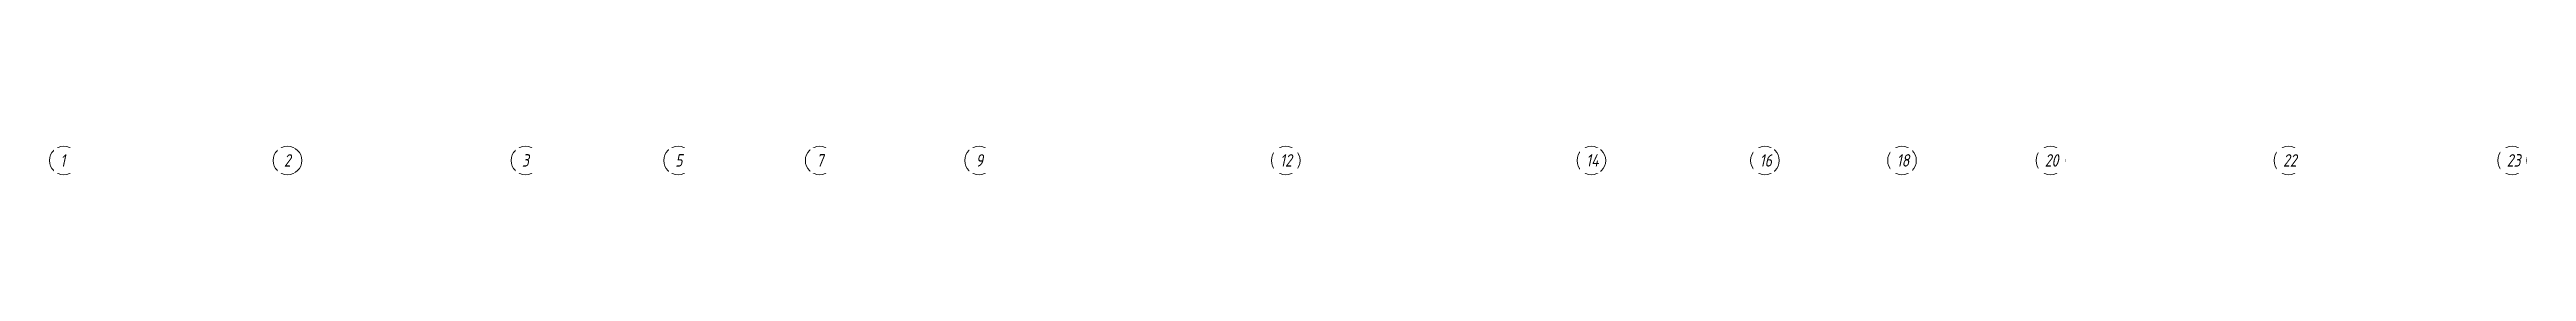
# Model space of a CAD drawing. Header units: millimetres. Extents: x -9096648 to 8741128, y -70248 to 735163.
# Drawn here: x -212204 to -142989, y 532594 to 533394 of the extents above; entities that cross this region are included whole.
import ezdxf
from ezdxf import colors
from ezdxf.entities.mleader import LeaderData, LeaderLine
from ezdxf.math import Vec2, Vec3

# ---------------------------------------------------------------- set-up
doc = ezdxf.new("R2010")
doc.units = ezdxf.units.MM
doc.layers.add('АР_Оси', color=193, linetype='Continuous', lineweight=9)
doc.layers.add('АР_Отметки', color=250, linetype='Continuous', lineweight=15)
doc.styles.add('ISOCPEUR', font='isocpeui.ttf', dxfattribs={"height": 250})

# ---------------------------------------------------------------- blocks, each defined once
blk = doc.blocks.new('_DotSmall')
at = {"color": 8, "linetype": 'ByBlock', "const_width": 0.5}
blk.add_lwpolyline([(-0.0625, 0, 1), (0.0625, 0, 1)], format="xyb", close=True, dxfattribs=at)

msp = doc.modelspace()

# ---------------------------------------------------------------- linework, layer by layer
at = {"layer": 'АР_Оси', "color": 8, "ltscale": 0.5}
for centre in [(-211803.85, 532994.41), (-205553.85, 532994.41), (-198903.85, 532994.41), (-194638.85, 532994.41), (-190683.85, 532994.41), (-186228.85, 532994.41), (-177658.85, 532994.41), (-169118.85, 532994.41), (-164268.85, 532994.41), (-160438.85, 532994.41), (-156288.85, 532994.41), (-149638.85, 532994.41), (-143388.85, 532994.41)]:
    msp.add_circle(centre, 400, dxfattribs=at)

# ---------------------------------------------------------------- next in the draw order: texts
at = {"layer": 'АР_Оси', "color": 8, "char_height": 350, "attachment_point": 1, "line_spacing_factor": 1.149209, "style": 'ISOCPEUR', "bg_fill": 2}
for s, insert in [('{\\W0.8;1}', (-211903.67, 533172.19)), ('{\\W0.8;3}', (-199003.67, 533172.19)), ('{\\W0.8;5}', (-194719.26, 533172.19)), ('{\\W0.8;7}', (-190770.52, 533172.19)), ('{\\W0.8;9}', (-186323.52, 533172.19))]:
    msp.add_mtext(s, dxfattribs=dict(at, insert=insert))
for s, insert, width in [('{\\W0.8;2}', (-205653.67, 533172.19), 114.6288), ('{\\W0.8;12}', (-177818.34, 533172.19), 318.2182), ('{\\W0.8;14}', (-169265.49, 533172.19), 224.2358), ('{\\W0.8;16}', (-164415.49, 533172.19), 224.2358), ('{\\W0.8;18}', (-160586.32, 533172.19), 258.6278), ('{\\W0.8;20}', (-156450.14, 533172.19), 392.5608), ('{\\W0.8;22}', (-149790.19, 533172.19), 520.8904), ('{\\W0.8;23}', (-143540.28, 533172.19), 370.7624)]:
    msp.add_mtext(s, dxfattribs=dict(at, insert=insert, width=width))

# ---------------------------------------------------------------- next in the draw order: leaders
at = {"layer": 'АР_Отметки', "color": 8}
ml = msp.add_multileader_mtext('Standard', dxfattribs=at)
ml.set_content('+19,400', color=8, style='ISOCPEUR')
ml.set_leader_properties(color=8, linetype='Continuous', lineweight=-1)
ml.set_arrow_properties(name='DOTSMALL')
ml.build(insert=Vec2(0, 0))
ml.multileader.update_dxf_attribs({"has_text_frame": 1, "text_left_attachment_type": 4, "text_right_attachment_type": 4, "dogleg_length": 100, "arrow_head_size": 180})
ctx = ml.context
ctx.base_point, ctx.char_height, ctx.arrow_head_size, ctx.landing_gap_size, ctx.plane_origin = Vec3(-198085.32, 676579.15), 250, 180, 50, Vec3(-198082.34, 674391.8)
ctx.left_attachment, ctx.right_attachment = 4, 4
notes = []
notes.append((ctx, [(0, (0, 0, 0), (0, 0), (1, 0), 1, [])]))
ctx.mtext.insert, ctx.mtext.width, ctx.mtext.defined_height, ctx.mtext.line_spacing_style, ctx.mtext.flow_direction = Vec3(-198035.32, 676912.48), 696.0353, 776.46, 2, 5
ml = msp.add_multileader_mtext('Standard', dxfattribs=at)
ml.set_content('+19,400', color=8, style='ISOCPEUR')
ml.set_leader_properties(color=8, linetype='Continuous', lineweight=-1)
ml.set_arrow_properties(name='DOTSMALL')
ml.build(insert=Vec2(0, 0))
ml.multileader.update_dxf_attribs({"has_text_frame": 1, "text_left_attachment_type": 4, "text_right_attachment_type": 4, "dogleg_length": 100, "arrow_head_size": 180})
ctx = ml.context
ctx.base_point, ctx.char_height, ctx.arrow_head_size, ctx.landing_gap_size, ctx.plane_origin = Vec3(-157841.86, 676193.98), 250, 180, 50, Vec3(-157923.25, 674483.28)
ctx.left_attachment, ctx.right_attachment = 4, 4
notes.append((ctx, [(0, (0, 0, 0), (0, 0), (1, 0), 1, [])]))
ctx.mtext.insert, ctx.mtext.width, ctx.mtext.defined_height, ctx.mtext.line_spacing_style, ctx.mtext.flow_direction = Vec3(-157791.86, 676527.31), 696.0353, 776.46, 2, 5
ml = msp.add_multileader_mtext('Standard', dxfattribs=at)
ml.set_content('+13,700', color=8, style='ISOCPEUR')
ml.set_leader_properties(color=8, linetype='Continuous', lineweight=-1)
ml.set_arrow_properties(name='DOTSMALL')
ml.build(insert=Vec2(0, 0))
ml.multileader.update_dxf_attribs({"has_text_frame": 1, "text_left_attachment_type": 4, "text_right_attachment_type": 4, "dogleg_length": 100, "arrow_head_size": 180})
ctx = ml.context
ctx.base_point, ctx.char_height, ctx.arrow_head_size, ctx.landing_gap_size, ctx.plane_origin = Vec3(-195966.35, 561867.26), 250, 180, 50, Vec3(-198776.33, 561015.72)
ctx.left_attachment, ctx.right_attachment = 4, 4
notes.append((ctx, [(0, (0, 0, 0), (0, 0), (1, 0), 1, [])]))
ctx.mtext.insert, ctx.mtext.width, ctx.mtext.line_spacing_style, ctx.mtext.flow_direction = Vec3(-195916.35, 562200.59), 852.697, 2, 5
ml = msp.add_multileader_mtext('Standard', dxfattribs=at)
ml.set_content('+13,700', color=8, style='ISOCPEUR')
ml.set_leader_properties(color=8, linetype='Continuous', lineweight=-1)
ml.set_arrow_properties(name='DOTSMALL')
ml.build(insert=Vec2(0, 0))
ml.multileader.update_dxf_attribs({"has_text_frame": 1, "text_left_attachment_type": 4, "text_right_attachment_type": 4, "dogleg_length": 100, "arrow_head_size": 180})
ctx = ml.context
ctx.base_point, ctx.char_height, ctx.arrow_head_size, ctx.landing_gap_size, ctx.plane_origin = Vec3(-157343.58, 561893.81), 250, 180, 50, Vec3(-157592.94, 561232.99)
ctx.left_attachment, ctx.right_attachment = 4, 4
notes.append((ctx, [(0, (0, 0, 0), (0, 0), (1, 0), 1, [])]))
ctx.mtext.insert, ctx.mtext.width, ctx.mtext.line_spacing_style, ctx.mtext.flow_direction = Vec3(-157293.58, 562227.15), 852.697, 2, 5
ml = msp.add_multileader_mtext('Standard', dxfattribs=at)
ml.set_content('Л.2', color=8, style='ISOCPEUR')
ml.set_leader_properties(color=8, linetype='Continuous', lineweight=-1)
ml.set_arrow_properties(name='DOTSMALL')
ml.build(insert=Vec2(0, 0))
ml.multileader.update_dxf_attribs({"has_text_frame": 1, "text_left_attachment_type": 4, "text_right_attachment_type": 4, "dogleg_length": 100, "arrow_head_size": 180})
ctx = ml.context
ctx.base_point, ctx.char_height, ctx.arrow_head_size, ctx.landing_gap_size, ctx.plane_origin = Vec3(-198656.14, 561178.71, 0), 250, 180, 50, Vec3(-134626.92, 548886.9, 0)
ctx.left_attachment, ctx.right_attachment = 4, 4
notes.append((ctx, [(0, (0, 0, 0), (0, 0), (1, 0), 1, [])]))
ctx.mtext.insert, ctx.mtext.width, ctx.mtext.line_spacing_style, ctx.mtext.flow_direction = Vec3(-198606.14, 561512.04, 0), 852.697, 2, 5
ml = msp.add_multileader_mtext('Standard', dxfattribs=at)
ml.set_content('Л.1', color=8, style='ISOCPEUR')
ml.set_leader_properties(color=8, linetype='Continuous', lineweight=-1)
ml.set_arrow_properties(name='DOTSMALL')
ml.build(insert=Vec2(0, 0))
ml.multileader.update_dxf_attribs({"has_text_frame": 1, "text_left_attachment_type": 4, "text_right_attachment_type": 4, "dogleg_length": 100, "arrow_head_size": 180})
ctx = ml.context
ctx.base_point, ctx.char_height, ctx.arrow_head_size, ctx.landing_gap_size, ctx.plane_origin = Vec3(-159911.36, 561026.53, 0), 250, 180, 50, Vec3(-172807.39, 548485.68, 0)
ctx.left_attachment, ctx.right_attachment = 4, 4
notes.append((ctx, [(0, (0, 0, 0), (0, 0), (1, 0), 1, [])]))
ctx.mtext.insert, ctx.mtext.width, ctx.mtext.line_spacing_style, ctx.mtext.flow_direction = Vec3(-159861.36, 561359.86, 0), 852.697, 2, 5
ml = msp.add_multileader_mtext('Standard', dxfattribs=at)
ml.set_content('+15,850', color=8, style='ISOCPEUR')
ml.set_leader_properties(color=8, linetype='Continuous', lineweight=-1)
ml.set_arrow_properties(name='DOTSMALL')
ml.build(insert=Vec2(0, 0))
ml.multileader.update_dxf_attribs({"has_text_frame": 1, "text_left_attachment_type": 4, "text_right_attachment_type": 4, "dogleg_length": 100, "arrow_head_size": 180})
ctx = ml.context
ctx.base_point, ctx.char_height, ctx.arrow_head_size, ctx.landing_gap_size, ctx.plane_origin = Vec3(-196002.8, 555950.04), 250, 180, 50, Vec3(-197306.05, 554742.44)
ctx.left_attachment, ctx.right_attachment = 4, 4
notes.append((ctx, [(0, (0, 0, 0), (0, 0), (1, 0), 1, [])]))
ctx.mtext.insert, ctx.mtext.width, ctx.mtext.defined_height, ctx.mtext.line_spacing_style, ctx.mtext.flow_direction = Vec3(-195952.8, 556283.38), 696.0353, 776.46, 2, 5
ml = msp.add_multileader_mtext('Standard', dxfattribs=at)
ml.set_content('+15,850', color=8, style='ISOCPEUR')
ml.set_leader_properties(color=8, linetype='Continuous', lineweight=-1)
ml.set_arrow_properties(name='DOTSMALL')
ml.build(insert=Vec2(0, 0))
ml.multileader.update_dxf_attribs({"has_text_frame": 1, "text_left_attachment_type": 4, "text_right_attachment_type": 4, "dogleg_length": 100, "arrow_head_size": 180})
ctx = ml.context
ctx.base_point, ctx.char_height, ctx.arrow_head_size, ctx.landing_gap_size, ctx.plane_origin = Vec3(-160038.54, 555537.42), 250, 180, 50, Vec3(-159113.54, 553193.83)
ctx.left_attachment, ctx.right_attachment = 4, 4
notes.append((ctx, [(0, (0, 0, 0), (0, 0), (1, 0), 1, [])]))
ctx.mtext.insert, ctx.mtext.width, ctx.mtext.line_spacing_style, ctx.mtext.flow_direction = Vec3(-159988.54, 555870.75), 852.697, 2, 5
ml = msp.add_multileader_mtext('Standard', dxfattribs=at)
ml.set_content('+15,850', color=8, style='ISOCPEUR')
ml.set_leader_properties(color=8, linetype='Continuous', lineweight=-1)
ml.set_arrow_properties(name='DOTSMALL')
ml.build(insert=Vec2(0, 0))
ml.multileader.update_dxf_attribs({"has_text_frame": 1, "text_left_attachment_type": 4, "text_right_attachment_type": 4, "dogleg_length": 100, "arrow_head_size": 180})
ctx = ml.context
ctx.base_point, ctx.char_height, ctx.arrow_head_size, ctx.landing_gap_size, ctx.plane_origin = Vec3(-184527.46, 552781.99), 250, 180, 50, Vec3(-183602.46, 550438.4)
ctx.left_attachment, ctx.right_attachment = 4, 4
notes.append((ctx, [(0, (0, 0, 0), (0, 0), (1, 0), 1, [])]))
ctx.mtext.insert, ctx.mtext.width, ctx.mtext.line_spacing_style, ctx.mtext.flow_direction = Vec3(-184477.46, 553115.33), 852.697, 2, 5
for ctx, leaders in notes:
    for number, flags, end, landing, length, lines in leaders:
        leader = LeaderData()
        leader.index, (leader.has_last_leader_line, leader.has_dogleg_vector, leader.attachment_direction) = number, flags
        leader.last_leader_point, leader.dogleg_vector, leader.dogleg_length = Vec3(end), Vec3(landing), length
        for number, points, colour, breaks in lines:
            line = LeaderLine()
            line.index, line.vertices, line.color, line.breaks = number, Vec3.list(points), colors.encode_raw_color(colour), breaks
            leader.lines.append(line)
        ctx.leaders.append(leader)

doc.saveas('drawing.dxf')
